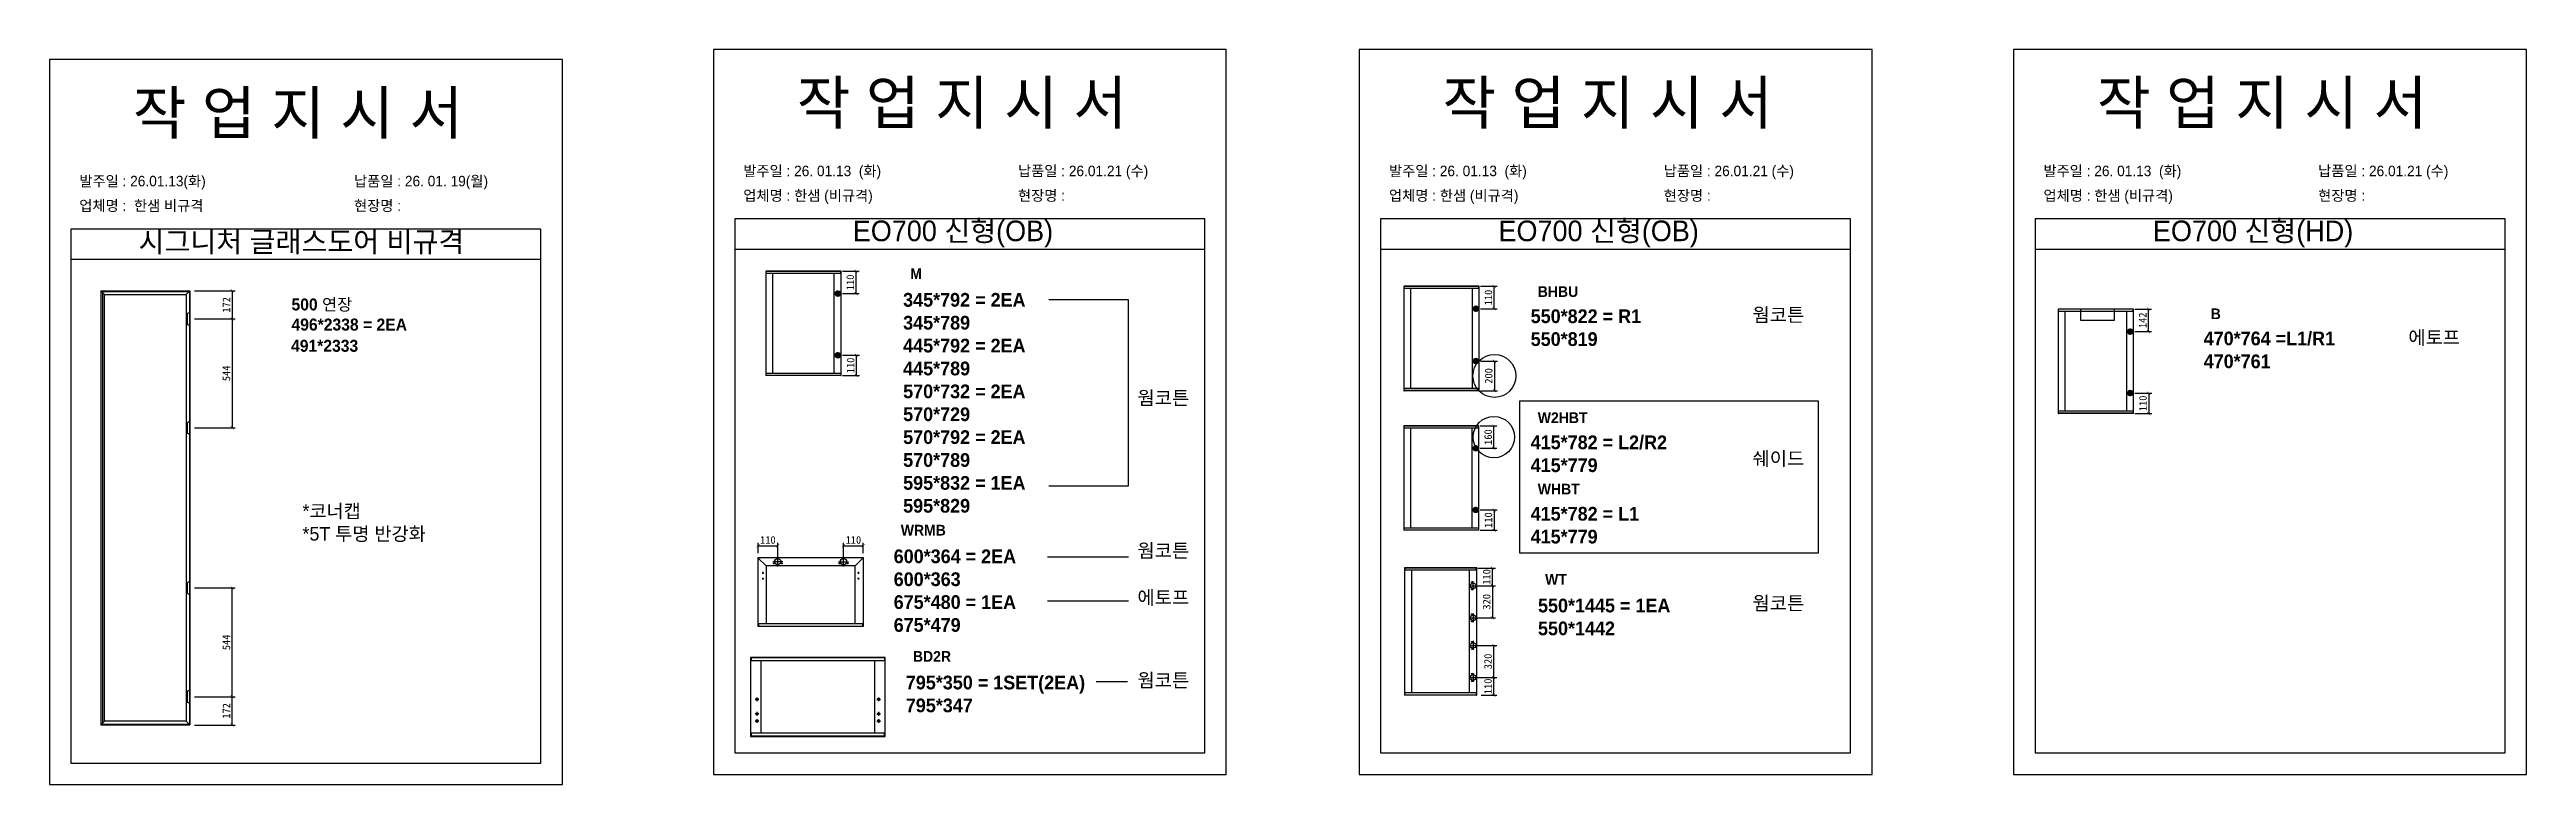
# Model space of a CAD drawing. Header units: millimetres. Extents: x -44117 to 256353, y -2095463 to 65325.
# Drawn here: x 110781 to 118896, y -630442 to -628033 of the extents above; entities that cross this region are included whole.
import ezdxf

# ---------------------------------------------------------------- set-up
doc = ezdxf.new("R2010")
doc.units = ezdxf.units.MM
doc.header["$LTSCALE"] = 10
doc.layers.add('Layer1', color=7, linetype='Continuous', lineweight=70)
doc.styles.add('MtX_Gulim', font='')
doc.styles.get('MtX_Gulim').set_extended_font_data('Gulim', bold=True)
doc.dimstyles.new('ISO-25', dxfattribs={"dimtxt": 2.5, "dimasz": 2.5, "dimexe": 1, "dimexo": 1, "dimtad": 1, "dimtxsty": 'Standard', "dimblk": 'ARCHTICK', "dimcen": 2.5, "dimadec": 0, "dimazin": 0, "dimtfac": 1, "dimtmove": 0, "dimatfit": 3, "dimfxl": 0, "dimarcsym": 0})

msp = doc.modelspace()

# ---------------------------------------------------------------- texts
at = {"linetype": 'Continuous', "style": 'MtX_Gulim'}
for s, height, p in [('M', 35.04934, (113600.70353, -628785.38941)), ('500 연장', 39.271262, (111573.65765, -628888.40536)), ('BHBU', 35.049344, (115656.54584, -628844.11308)), ('496*2338 = 2EA', 39.2712622, (111573.65765, -628954.2673)), ('B', 35.04934, (117861.29326, -628916.9567)), ('W2HBT', 35.049344, (115656.54584, -629257.4457)), ('WHBT', 35.049344, (115656.54584, -629491.57117)), ('WRMB', 35.049344, (113569.7395, -629626.1743)), ('WT', 35.049344, (115680.5752, -629787.41909)), ('BD2R', 35.049344, (113609.48368, -630039.87024))]:
    msp.add_text(s, height=height, dxfattribs=at).set_placement(p)
at = {"color": 242, "linetype": 'Continuous', "true_color": 0xcd2027, "style": 'MtX_Gulim'}
msp.add_text('491*2333', height=39.271262, dxfattribs=at).set_placement((111572.19572, -629023.86707))
at = {"attachment_point": 1}
for s, width, gutter_width, heights, insert, char_height in [('{\\fGulim|b0|i0|c129|p50;작 업 지 시 서}', 3307.3198183, 12.5, [-155.84554], (113229.00478, -628137.18805), 140), ('{\\fGulim|b0|i0|c129|p50;작 업 지 시 서}', 3307.3198183, 12.5, [-155.84554], (115344.31722, -628137.18805), 140), ('{\\fGulim|b0|i0|c129|p50;작 업 지 시 서}', 3307.3198183, 12.5, [-155.84554], (117488.351, -628137.18805), 140), ('{\\fGulim|b0|i0|c129|p50;작 업 지 시 서}', 3307.3198183, 12.5, [-155.84554], (111053.83405, -628170.45005), 140), ('\\pt11;{\\fGulim|b0|i0|c129|p50;발주일 : 26.01.13(화)}', 3307.3198183, 12.5, [34.50412], (110878.6247, -628447.17047), 34.3), ('{\\fGulim|b0|i0|c129|p50;납품일 : 26. 01. 19(월)}', 3307.3198183, 12.5, [57.68947], (111778.60268, -628447.17047), 34.3), ('\\pt11;{\\fGulim|b0|i0|c129|p50;발주일 : 26. 01.13  (화)}', 3307.3198183, 12.5, [34.50412], (113053.79543, -628413.90847), 34.3), ('{\\fGulim|b0|i0|c129|p50;납품일 : 26.01.21 (수)}', 3307.3198183, 12.5, [35.09023], (113953.77341, -628413.90847), 34.3), ('\\pt11;{\\fGulim|b0|i0|c129|p50;발주일 : 26. 01.13  (화)}', 3307.3198183, 12.5, [34.50412], (115169.10787, -628413.90847), 34.3), ('{\\fGulim|b0|i0|c129|p50;납품일 : 26.01.21 (수)}', 3307.3198183, 12.5, [35.09023], (116069.08585, -628413.90847), 34.3), ('\\pt11;{\\fGulim|b0|i0|c129|p50;발주일 : 26. 01.13  (화)}', 3307.3198183, 12.5, [34.50412], (117313.14165, -628413.90847), 34.3), ('{\\fGulim|b0|i0|c129|p50;납품일 : 26.01.21 (수)}', 3307.3198183, 12.5, [35.09023], (118213.11963, -628413.90847), 34.3), ('{\\fGulim|b0|i0|c129|p50;업체명 :  한샘 비규격}', 3307.3198183, 12.5, [36.11279], (110878.6247, -628527.82665), 34.3), ('{\\fGulim|b0|i0|c129|p50;현장명 : }', 3307.3198183, 12.5, [-38.2735], (111778.60268, -628527.82665), 34.3), ('{\\fGulim|b0|i0|c129|p50;업체명 : 한샘 (비규격)}', 3307.3198183, 12.5, [36.11279], (113053.79543, -628494.56464), 34.3), ('{\\fGulim|b0|i0|c129|p50;현장명 : }', 3307.3198183, 12.5, [-38.2735], (113953.77341, -628494.56464), 34.3), ('{\\fGulim|b0|i0|c129|p50;업체명 : 한샘 (비규격)}', 3307.3198183, 12.5, [36.11279], (115169.10787, -628494.56464), 34.3), ('{\\fGulim|b0|i0|c129|p50;현장명 : }', 3307.3198183, 12.5, [-38.2735], (116069.08585, -628494.56464), 34.3), ('{\\fGulim|b0|i0|c129|p50;업체명 : 한샘 (비규격)}', 3307.3198183, 12.5, [36.11279], (117313.14165, -628494.56464), 34.3), ('{\\fGulim|b0|i0|c129|p50;현장명 : }', 3307.3198183, 12.5, [-38.2735], (118213.11963, -628494.56464), 34.3), ('{\\fGulim|b0|i0|c129|p50;시그니처 글래스도어 비규격}', 1597.0710432, 6.03612, [-75.34624], (111072.74952, -628629.23947), 67.6045736), ('{\\fGulim|b0|i0|c129|p50;\\C1;\\C256;EO700 신형(OB)}', 1597.0710432, 6.03612, [-85.06834], (113412.53924, -628593.72397), 67.6045736), ('{\\fGulim|b0|i0|c129|p50;\\C1;\\C256;EO700 신형(OB)}', 1597.0710432, 6.03612, [-85.06834], (115527.85168, -628593.72397), 67.6045736), ('{\\fGulim|b0|i0|c129|p50;EO700 신형(HD)}', 1597.0710432, 6.03612, [-85.06834], (117671.88546, -628593.72397), 67.6045736), ('{\\f굴림|b1|i0|c129|p50;345*792 = 2EA^J\\C1;345*789\\P\\C256;445*792 = 2EA\\P\\C1;445*789\\P\\C256;570*732 = 2EA\\P\\C1;570*729\\P\\C256;570*792 = 2EA\\P\\C1;570*789\\P\\C256;595*832 = 1EA\\P\\C1;595*829}', 13607.1496112, 175, [-721.96429], (113577.47637, -628831.07645), 45), ('{\\f굴림|b1|i0|c129|p50;웜코튼}', 13607.1496112, 175, [-48.57143], (116360.04703, -628880.28683), 45), ('{\\f굴림|b1|i0|c129|p50;550*822 = R1\\P\\C1;550*819}', 13607.1496112, 175, [-121.36905], (115633.31868, -628884.84858), 45), ('{\\f굴림|b1|i0|c129|p50;470*764 =L1/R1\\P\\C1;470*761}', 13607.1496112, 175, [-125.41667], (117838.06611, -628957.6922), 45), ('{\\f굴림|b1|i0|c129|p50;에토프}', 13607.1496112, 175, [-50.05952], (118508.6477, -628954.633), 45), ('{\\f굴림|b1|i0|c129|p50;웜코튼}', 13607.1496112, 175, [-48.57143], (114345.15308, -629152.9025), 45), ('{\\f굴림|b1|i0|c129|p50;415*782 = L2/R2\\P\\C1;415*779}', 13607.1496112, 175, [-125.41667], (115633.31868, -629298.1812), 45), ('{\\f굴림|b1|i0|c129|p50;쉐이드}', 13607.1496112, 175, [-50], (116360.04703, -629351.42821), 45), ('{\\fGulim|b0|i0|c129|p50;*코너캡\\P*5T 투명 반강화}', 1055.7982644, 3.99038, [-126.38025], (111609.64927, -629523.77865), 44.6923083), ('{\\f굴림|b1|i0|c129|p50;415*782 = L1\\P\\C1;415*779}', 13607.1496112, 175, [-121.36905], (115633.31868, -629532.30667), 45), ('{\\f굴림|b1|i0|c129|p50;600*364 = 2EA^J\\C1;600*363\\P\\C256;675*480 = 1EA\\P\\C1;675*479}', 13607.1496112, 175, [-271.54762], (113546.51234, -629671.86133), 45), ('{\\f굴림|b1|i0|c129|p50;웜코튼}', 13607.1496112, 175, [-48.57143], (114345.15308, -629653.30957), 45), ('{\\f굴림|b1|i0|c129|p50;에토프}', 13607.1496112, 175, [-50.05952], (114345.15308, -629806.86408), 45), ('{\\f굴림|b1|i0|c129|p50;550*1445 = 1EA\\P\\C1;550*1442}', 13607.1496112, 175, [-121.36905], (115657.34805, -629833.10613), 45), ('{\\f굴림|b1|i0|c129|p50;웜코튼}', 13607.1496112, 175, [-48.57143], (116360.04703, -629825.46003), 45), ('{\\f굴림|b1|i0|c129|p50;795*350 = 1SET(2EA)^J\\C1;795*347}', 13607.1496112, 175, [-126.36905], (113586.25652, -630085.55728), 45), ('{\\f굴림|b1|i0|c129|p50;웜코튼}', 13607.1496112, 175, [-48.57143], (114345.15308, -630078.20394), 45)]:
    msp.add_mtext_dynamic_manual_height_columns(s, width=width, gutter_width=gutter_width, heights=heights, dxfattribs=dict(at, insert=insert, char_height=char_height))

# ---------------------------------------------------------------- blocks, each defined once
blk = doc.blocks.new('_ArchTick')
at = {"color": 0, "linetype": 'ByBlock', "const_width": 0.15}
blk.add_lwpolyline([(-0.5, -0.5), (0.5, 0.5)], dxfattribs=at)
blk = doc.blocks.new('*D4509')
at = {"color": 0, "lineweight": -2}
for p, q in [((111256.1, -628916.3), (111389.3, -628916.3)), ((111379.3, -628916.3), (111379.3, -629273.1)), ((111256.1, -629273.1), (111389.3, -629273.1))]:
    blk.add_line(p, q, dxfattribs=at)
at = {"layer": 'Defpoints', "color": 0}
for p in [(111241.1, -628916.3), (111241.1, -629273.1), (111379.3, -629273.1)]:
    blk.add_point(p, dxfattribs=at)
at = {"color": 0, "lineweight": -2, "xscale": 10, "yscale": 10, "zscale": 10}
for p, rotation in [((111379.3, -628916.3), 90), ((111379.3, -629273.1), 270)]:
    blk.add_blockref('_ArchTick', p, dxfattribs=dict(at, rotation=rotation))
at = {"color": 0, "insert": (111360.5, -629094.7), "char_height": 25, "attachment_point": 5, "rotation": 90}
blk.add_mtext('544', dxfattribs=at)
blk = doc.blocks.new('*D4510')
at = {"color": 0, "lineweight": -2}
for p, q in [((111256.1, -628823.8), (111389.3, -628823.8)), ((111379.3, -628823.8), (111379.3, -628916.3)), ((111256.1, -628916.3), (111389.3, -628916.3))]:
    blk.add_line(p, q, dxfattribs=at)
at = {"layer": 'Defpoints', "color": 0}
for p in [(111241.1, -628823.8), (111241.1, -628916.3), (111379.3, -628916.3)]:
    blk.add_point(p, dxfattribs=at)
at = {"color": 0, "lineweight": -2, "xscale": 10, "yscale": 10, "zscale": 10}
for p, rotation in [((111379.3, -628823.8), 90), ((111379.3, -628916.3), 270)]:
    blk.add_blockref('_ArchTick', p, dxfattribs=dict(at, rotation=rotation))
at = {"color": 0, "insert": (111360.5, -628870), "char_height": 25, "attachment_point": 5, "rotation": 90}
blk.add_mtext('172', dxfattribs=at)
blk = doc.blocks.new('*D4511')
at = {"color": 0, "lineweight": -2}
for p, q in [((111256.1, -629797.9), (111389.3, -629797.9)), ((111379.3, -630154.8), (111379.3, -629797.9)), ((111256.1, -630154.8), (111389.3, -630154.8))]:
    blk.add_line(p, q, dxfattribs=at)
at = {"layer": 'Defpoints', "color": 0}
for p in [(111241.1, -629797.9), (111379.3, -629797.9), (111241.1, -630154.8)]:
    blk.add_point(p, dxfattribs=at)
at = {"color": 0, "lineweight": -2, "xscale": 10, "yscale": 10, "zscale": 10}
for p, rotation in [((111379.3, -629797.9), 90), ((111379.3, -630154.8), 270)]:
    blk.add_blockref('_ArchTick', p, dxfattribs=dict(at, rotation=rotation))
at = {"color": 0, "insert": (111360.5, -629976.4), "char_height": 25, "attachment_point": 5, "rotation": 90}
blk.add_mtext('544', dxfattribs=at)
blk = doc.blocks.new('*D4512')
at = {"color": 0, "lineweight": -2}
for p, q in [((111256.1, -630154.8), (111389.3, -630154.8)), ((111379.3, -630247.3), (111379.3, -630154.8)), ((111256.1, -630247.3), (111389.3, -630247.3))]:
    blk.add_line(p, q, dxfattribs=at)
at = {"layer": 'Defpoints', "color": 0}
for p in [(111241.1, -630154.8), (111379.3, -630154.8), (111241.1, -630247.3)]:
    blk.add_point(p, dxfattribs=at)
at = {"color": 0, "lineweight": -2, "xscale": 10, "yscale": 10, "zscale": 10}
for p, rotation in [((111379.3, -630154.8), 90), ((111379.3, -630247.3), 270)]:
    blk.add_blockref('_ArchTick', p, dxfattribs=dict(at, rotation=rotation))
at = {"color": 0, "insert": (111360.5, -630201), "char_height": 25, "attachment_point": 5, "rotation": 90}
blk.add_mtext('172', dxfattribs=at)
blk = doc.blocks.new('*D4513')
at = {"color": 0, "lineweight": -2}
for p, q in [((113378.5, -628759.5), (113433.1, -628759.5)), ((113423.1, -628833.2), (113423.1, -628759.5)), ((113378.5, -628833.2), (113433.1, -628833.2))]:
    blk.add_line(p, q, dxfattribs=at)
at = {"layer": 'Defpoints', "color": 0}
for p in [(113363.5, -628759.5), (113423.1, -628759.5), (113363.5, -628833.2)]:
    blk.add_point(p, dxfattribs=at)
at = {"color": 0, "lineweight": -2, "xscale": 10, "yscale": 10, "zscale": 10}
for p, rotation in [((113423.1, -628759.5), 90), ((113423.1, -628833.2), 270)]:
    blk.add_blockref('_ArchTick', p, dxfattribs=dict(at, rotation=rotation))
at = {"color": 0, "insert": (113404.3, -628796.3), "char_height": 25, "attachment_point": 5, "rotation": 90}
blk.add_mtext('110', dxfattribs=at)
blk = doc.blocks.new('*D4514')
at = {"color": 0, "lineweight": -2}
for p, q in [((113378.5, -629035), (113434, -629035)), ((113424, -629035), (113424, -629101.9)), ((113378.5, -629101.9), (113434, -629101.9))]:
    blk.add_line(p, q, dxfattribs=at)
at = {"layer": 'Defpoints', "color": 0}
for p in [(113363.5, -629035), (113363.5, -629101.9), (113424, -629101.9)]:
    blk.add_point(p, dxfattribs=at)
at = {"color": 0, "lineweight": -2, "xscale": 10, "yscale": 10, "zscale": 10}
for p, rotation in [((113424, -629035), 90), ((113424, -629101.9), 270)]:
    blk.add_blockref('_ArchTick', p, dxfattribs=dict(at, rotation=rotation))
at = {"color": 0, "insert": (113405.3, -629068.5), "char_height": 25, "attachment_point": 5, "rotation": 90}
blk.add_mtext('110', dxfattribs=at)
blk = doc.blocks.new('*D4515')
at = {"color": 0, "lineweight": -2}
for p, q in [((113102.2, -629684.2), (113102.2, -629649.6)), ((113102.2, -629659.6), (113166.7, -629659.6)), ((113166.7, -629696.9), (113166.7, -629649.6))]:
    blk.add_line(p, q, dxfattribs=at)
at = {"layer": 'Defpoints', "color": 0}
for p in [(113166.7, -629659.6), (113102.2, -629699.2), (113166.7, -629711.9)]:
    blk.add_point(p, dxfattribs=at)
at = {"color": 0, "lineweight": -2, "xscale": 10, "yscale": 10, "zscale": 10, "rotation": 180}
blk.add_blockref('_ArchTick', (113102.2, -629659.6), dxfattribs=at)
at = {"color": 0, "lineweight": -2, "xscale": 10, "yscale": 10, "zscale": 10}
blk.add_blockref('_ArchTick', (113166.7, -629659.6), dxfattribs=at)
at = {"color": 0, "insert": (113134.4, -629640.9), "char_height": 25, "attachment_point": 5}
blk.add_mtext('110', dxfattribs=at)
blk = doc.blocks.new('*D4516')
at = {"color": 0, "lineweight": -2}
for p, q in [((113382.3, -629696.9), (113382.3, -629649.6)), ((113382.3, -629659.6), (113446.8, -629659.6)), ((113446.8, -629684.2), (113446.8, -629649.6))]:
    blk.add_line(p, q, dxfattribs=at)
at = {"layer": 'Defpoints', "color": 0}
for p in [(113446.8, -629659.6), (113382.3, -629711.9), (113446.8, -629699.2)]:
    blk.add_point(p, dxfattribs=at)
at = {"color": 0, "lineweight": -2, "xscale": 10, "yscale": 10, "zscale": 10, "rotation": 180}
blk.add_blockref('_ArchTick', (113382.3, -629659.6), dxfattribs=at)
at = {"color": 0, "lineweight": -2, "xscale": 10, "yscale": 10, "zscale": 10}
blk.add_blockref('_ArchTick', (113446.8, -629659.6), dxfattribs=at)
at = {"color": 0, "insert": (113414.5, -629640.9), "char_height": 25, "attachment_point": 5}
blk.add_mtext('110', dxfattribs=at)
blk = doc.blocks.new('*D4517')
at = {"color": 0, "lineweight": -2}
for p, q in [((115469, -628809.1), (115523.6, -628809.1)), ((115513.6, -628882.7), (115513.6, -628809.1)), ((115469, -628882.7), (115523.6, -628882.7))]:
    blk.add_line(p, q, dxfattribs=at)
at = {"layer": 'Defpoints', "color": 0}
for p in [(115454, -628809.1), (115513.6, -628809.1), (115454, -628882.7)]:
    blk.add_point(p, dxfattribs=at)
at = {"color": 0, "lineweight": -2, "xscale": 10, "yscale": 10, "zscale": 10}
for p, rotation in [((115513.6, -628809.1), 90), ((115513.6, -628882.7), 270)]:
    blk.add_blockref('_ArchTick', p, dxfattribs=dict(at, rotation=rotation))
at = {"color": 0, "insert": (115494.8, -628845.9), "char_height": 25, "attachment_point": 5, "rotation": 90}
blk.add_mtext('110', dxfattribs=at)
blk = doc.blocks.new('*D4518')
at = {"color": 0, "lineweight": -2}
for p, q in [((115469, -629054.5), (115524.5, -629054.5)), ((115514.5, -629054.5), (115514.5, -629151.5)), ((115469, -629151.5), (115524.5, -629151.5))]:
    blk.add_line(p, q, dxfattribs=at)
at = {"layer": 'Defpoints', "color": 0}
for p in [(115454, -629054.5), (115454, -629151.5), (115514.5, -629151.5)]:
    blk.add_point(p, dxfattribs=at)
at = {"color": 0, "lineweight": -2, "xscale": 10, "yscale": 10, "zscale": 10}
for p, rotation in [((115514.5, -629054.5), 90), ((115514.5, -629151.5), 270)]:
    blk.add_blockref('_ArchTick', p, dxfattribs=dict(at, rotation=rotation))
at = {"color": 0, "insert": (115495.8, -629103), "char_height": 25, "attachment_point": 5, "rotation": 90}
blk.add_mtext('200', dxfattribs=at)
blk = doc.blocks.new('*D4519')
at = {"color": 0, "lineweight": -2}
for p, q in [((117612.6, -628883.9), (117667.2, -628883.9)), ((117657.2, -628957.5), (117657.2, -628883.9)), ((117612.6, -628957.5), (117667.2, -628957.5))]:
    blk.add_line(p, q, dxfattribs=at)
at = {"layer": 'Defpoints', "color": 0}
for p in [(117597.6, -628883.9), (117657.2, -628883.9), (117597.6, -628957.5)]:
    blk.add_point(p, dxfattribs=at)
at = {"color": 0, "lineweight": -2, "xscale": 10, "yscale": 10, "zscale": 10}
for p, rotation in [((117657.2, -628883.9), 90), ((117657.2, -628957.5), 270)]:
    blk.add_blockref('_ArchTick', p, dxfattribs=dict(at, rotation=rotation))
at = {"color": 0, "insert": (117638.4, -628920.7), "char_height": 25, "attachment_point": 5, "rotation": 90}
blk.add_mtext('142', dxfattribs=at)
blk = doc.blocks.new('*D4520')
at = {"color": 0, "lineweight": -2}
for p, q in [((117612.6, -629159.4), (117668.2, -629159.4)), ((117658.2, -629159.4), (117658.2, -629226.3)), ((117612.6, -629226.3), (117668.2, -629226.3))]:
    blk.add_line(p, q, dxfattribs=at)
at = {"layer": 'Defpoints', "color": 0}
for p in [(117597.6, -629159.4), (117597.6, -629226.3), (117658.2, -629226.3)]:
    blk.add_point(p, dxfattribs=at)
at = {"color": 0, "lineweight": -2, "xscale": 10, "yscale": 10, "zscale": 10}
for p, rotation in [((117658.2, -629159.4), 90), ((117658.2, -629226.3), 270)]:
    blk.add_blockref('_ArchTick', p, dxfattribs=dict(at, rotation=rotation))
at = {"color": 0, "insert": (117639.4, -629192.9), "char_height": 25, "attachment_point": 5, "rotation": 90}
blk.add_mtext('110', dxfattribs=at)
blk = doc.blocks.new('*D4521')
at = {"color": 0, "lineweight": -2}
for p, q in [((115468.1, -629266.7), (115522.7, -629266.7)), ((115512.7, -629340.3), (115512.7, -629266.7)), ((115468.1, -629340.3), (115522.7, -629340.3))]:
    blk.add_line(p, q, dxfattribs=at)
at = {"layer": 'Defpoints', "color": 0}
for p in [(115453.1, -629266.7), (115512.7, -629266.7), (115453.1, -629340.3)]:
    blk.add_point(p, dxfattribs=at)
at = {"color": 0, "lineweight": -2, "xscale": 10, "yscale": 10, "zscale": 10}
for p, rotation in [((115512.7, -629266.7), 90), ((115512.7, -629340.3), 270)]:
    blk.add_blockref('_ArchTick', p, dxfattribs=dict(at, rotation=rotation))
at = {"color": 0, "insert": (115494, -629303.5), "char_height": 25, "attachment_point": 5, "rotation": 90}
blk.add_mtext('160', dxfattribs=at)
blk = doc.blocks.new('*D4522')
at = {"color": 0, "lineweight": -2}
for p, q in [((115468.1, -629542.2), (115523.7, -629542.2)), ((115513.7, -629542.2), (115513.7, -629609.1)), ((115468.1, -629609.1), (115523.7, -629609.1))]:
    blk.add_line(p, q, dxfattribs=at)
at = {"layer": 'Defpoints', "color": 0}
for p in [(115453.1, -629542.2), (115453.1, -629609.1), (115513.7, -629609.1)]:
    blk.add_point(p, dxfattribs=at)
at = {"color": 0, "lineweight": -2, "xscale": 10, "yscale": 10, "zscale": 10}
for p, rotation in [((115513.7, -629542.2), 90), ((115513.7, -629609.1), 270)]:
    blk.add_blockref('_ArchTick', p, dxfattribs=dict(at, rotation=rotation))
at = {"color": 0, "insert": (115494.9, -629575.6), "char_height": 25, "attachment_point": 5, "rotation": 90}
blk.add_mtext('110', dxfattribs=at)
blk = doc.blocks.new('*D4523')
at = {"color": 0, "lineweight": -2}
for p, q in [((115459.8, -629733), (115517.8, -629733)), ((115507.8, -629790.8), (115507.8, -629733)), ((115459.8, -629790.8), (115517.8, -629790.8))]:
    blk.add_line(p, q, dxfattribs=at)
at = {"layer": 'Defpoints', "color": 0}
for p in [(115444.8, -629733), (115507.8, -629733), (115444.8, -629790.8)]:
    blk.add_point(p, dxfattribs=at)
at = {"color": 0, "lineweight": -2, "xscale": 10, "yscale": 10, "zscale": 10}
for p, rotation in [((115507.8, -629733), 90), ((115507.8, -629790.8), 270)]:
    blk.add_blockref('_ArchTick', p, dxfattribs=dict(at, rotation=rotation))
at = {"color": 0, "insert": (115489, -629761.9), "char_height": 25, "attachment_point": 5, "rotation": 90}
blk.add_mtext('110', dxfattribs=at)
blk = doc.blocks.new('*D4524')
at = {"color": 0, "lineweight": -2}
for p, q in [((115459.8, -630091.4), (115522.3, -630091.4)), ((115512.3, -630149.9), (115512.3, -630091.4)), ((115471.5, -630149.9), (115522.3, -630149.9))]:
    blk.add_line(p, q, dxfattribs=at)
at = {"layer": 'Defpoints', "color": 0}
for p in [(115444.8, -630091.4), (115512.3, -630091.4), (115456.5, -630149.9)]:
    blk.add_point(p, dxfattribs=at)
at = {"color": 0, "lineweight": -2, "xscale": 10, "yscale": 10, "zscale": 10}
for p, rotation in [((115512.3, -630091.4), 90), ((115512.3, -630149.9), 270)]:
    blk.add_blockref('_ArchTick', p, dxfattribs=dict(at, rotation=rotation))
at = {"color": 0, "insert": (115493.6, -630120.6), "char_height": 25, "attachment_point": 5, "rotation": 90}
blk.add_mtext('110', dxfattribs=at)
blk = doc.blocks.new('*D4525')
at = {"color": 0, "lineweight": -2}
for p, q in [((115459.8, -629986.2), (115522.3, -629986.2)), ((115512.3, -630091.4), (115512.3, -629986.2)), ((115459.8, -630091.4), (115522.3, -630091.4))]:
    blk.add_line(p, q, dxfattribs=at)
at = {"layer": 'Defpoints', "color": 0}
for p in [(115444.8, -629986.2), (115512.3, -629986.2), (115444.8, -630091.4)]:
    blk.add_point(p, dxfattribs=at)
at = {"color": 0, "lineweight": -2, "xscale": 10, "yscale": 10, "zscale": 10}
for p, rotation in [((115512.3, -629986.2), 90), ((115512.3, -630091.4), 270)]:
    blk.add_blockref('_ArchTick', p, dxfattribs=dict(at, rotation=rotation))
at = {"color": 0, "insert": (115493.6, -630038.8), "char_height": 25, "attachment_point": 5, "rotation": 90}
blk.add_mtext('320', dxfattribs=at)
blk = doc.blocks.new('*D4526')
at = {"color": 0, "lineweight": -2}
for p, q in [((115459.8, -629790.8), (115517.8, -629790.8)), ((115507.8, -629790.8), (115507.8, -629896)), ((115459.8, -629896), (115517.8, -629896))]:
    blk.add_line(p, q, dxfattribs=at)
at = {"layer": 'Defpoints', "color": 0}
for p in [(115444.8, -629790.8), (115444.8, -629896), (115507.8, -629896)]:
    blk.add_point(p, dxfattribs=at)
at = {"color": 0, "lineweight": -2, "xscale": 10, "yscale": 10, "zscale": 10}
for p, rotation in [((115507.8, -629790.8), 90), ((115507.8, -629896), 270)]:
    blk.add_blockref('_ArchTick', p, dxfattribs=dict(at, rotation=rotation))
at = {"color": 0, "insert": (115489, -629843.4), "char_height": 25, "attachment_point": 5, "rotation": 90}
blk.add_mtext('320', dxfattribs=at)

# ---------------------------------------------------------------- dimensions: what is measured, and where the dimension line sits
for base, p1, p2, text, override, picture, middle in [((113423.0955, -628759.53397), (113363.48173, -628833.15044), (113363.48173, -628759.53397), '110', {"dimscale": 10, "dimasz": 1, "dimexo": 1.5, "dimtxsty": 'Standard'}, '*D4513', (113404.3455, -628796.34221)), ((111379.26247, -628916.27503), (111241.12379, -628823.78057), (111241.12379, -628916.27503), '172', {"dimscale": 10, "dimasz": 1, "dimexo": 1.5}, '*D4510', (111360.51247, -628870.0278)), ((115513.5837, -628809.12429), (115453.96993, -628882.74077), (115453.96993, -628809.12429), '110', {"dimscale": 10, "dimasz": 1, "dimexo": 1.5, "dimtxsty": 'Standard'}, '*D4517', (115494.8337, -628845.93253)), ((111379.26247, -629273.13311), (111241.12379, -628916.27503), (111241.12379, -629273.13311), '544', {"dimscale": 10, "dimasz": 1, "dimexo": 1.5}, '*D4509', (111360.51247, -629094.70407)), ((117657.19837, -628883.92892), (117597.58459, -628957.5454), (117597.58459, -628883.92892), '142', {"dimscale": 10, "dimasz": 1, "dimexo": 1.5, "dimtxsty": 'Standard'}, '*D4519', (117638.44837, -628920.73716)), ((113424.04898, -629101.91278), (113363.48173, -629035.0284), (113363.48173, -629101.91278), '110', {"dimscale": 10, "dimasz": 1, "dimexo": 1.5, "dimtxsty": 'Standard'}, '*D4514', (113405.29898, -629068.47059)), ((115514.53717, -629151.50311), (115453.96993, -629054.5128), (115453.96993, -629151.50311), '200', {"dimscale": 10, "dimasz": 1, "dimexo": 1.5, "dimtxsty": 'Standard'}, '*D4518', (115495.78717, -629103.00795)), ((117658.15184, -629226.30774), (117597.58459, -629159.42336), (117597.58459, -629226.30774), '110', {"dimscale": 10, "dimasz": 1, "dimexo": 1.5, "dimtxsty": 'Standard'}, '*D4520', (117639.40184, -629192.86555)), ((115512.73102, -629266.70503), (115453.11725, -629340.32151), (115453.11725, -629266.70503), '160', {"dimscale": 10, "dimasz": 1, "dimexo": 1.5, "dimtxsty": 'Standard'}, '*D4521', (115493.98102, -629303.51327)), ((115513.6845, -629609.08385), (115453.11725, -629542.19947), (115453.11725, -629609.08385), '110', {"dimscale": 10, "dimasz": 1, "dimexo": 1.5, "dimtxsty": 'Standard'}, '*D4522', (115494.9345, -629575.64166)), ((111379.26247, -629797.92441), (111241.12379, -630154.78249), (111241.12379, -629797.92441), '544', {"dimscale": 10, "dimasz": 1, "dimexo": 1.5}, '*D4511', (111360.51247, -629976.35345)), ((115507.76911, -629895.98756), (115444.84397, -629790.80502), (115444.84397, -629895.98756), '320', {"dimscale": 10, "dimasz": 1, "dimexo": 1.5, "dimtxsty": 'Standard'}, '*D4526', (115489.01911, -629843.39629)), ((115512.34057, -629986.19756), (115444.84397, -630091.38008), (115444.84397, -629986.19756), '320', {"dimscale": 10, "dimasz": 1, "dimexo": 1.5, "dimtxsty": 'Standard'}, '*D4525', (115493.59057, -630038.78882)), ((115512.34057, -630091.38008), (115456.48251, -630149.88478), (115444.84397, -630091.38008), '110', {"dimscale": 10, "dimasz": 1, "dimexo": 1.5, "dimtxsty": 'Standard'}, '*D4524', (115493.59057, -630120.63243)), ((111379.26247, -630154.78249), (111241.12379, -630247.27696), (111241.12379, -630154.78249), '172', {"dimscale": 10, "dimasz": 1, "dimexo": 1.5}, '*D4512', (111360.51247, -630201.02972))]:
    dim = msp.add_linear_dim(base=base, p1=p1, p2=p2, angle=90, text=text, dimstyle='ISO-25', override=override)
    dim.commit()
    dim.dimension.update_dxf_attribs({"geometry": picture, "text_midpoint": middle})
for base, p1, p2, picture, middle in [((113166.70542, -629659.62822), (113102.18537, -629699.20862), (113166.70542, -629711.93505), '*D4515', (113134.44539, -629640.87822)), ((113446.77524, -629659.62822), (113382.2552, -629711.93505), (113446.77524, -629699.20862), '*D4516', (113414.51522, -629640.87822))]:
    dim = msp.add_linear_dim(base=base, p1=p1, p2=p2, text='110', dimstyle='ISO-25', override={"dimscale": 10, "dimasz": 1, "dimexo": 1.5, "dimtxsty": 'Standard'})
    dim.commit()
    dim.dimension.update_dxf_attribs({"geometry": picture, "text_midpoint": middle})
dim = msp.add_linear_dim(base=(115507.76911, -629732.96793), p1=(115444.84397, -629790.80501), p2=(115444.84397, -629732.96793), angle=90, text='110', dimstyle='ISO-25', override={"dimscale": 10, "dimasz": 1, "dimexo": 1.5, "dimtxsty": 'Standard'})
dim.commit()
dim.dimension.update_dxf_attribs({"geometry": '*D4523', "text_midpoint": (115507.76911, -629761.88647), "dimtype": 160})

# ---------------------------------------------------------------- linework, layer by layer
for p, q in [((112391.02745, -628621.45726), (110851.02745, -628621.45726)), ((114566.19818, -628588.19526), (113026.19818, -628588.19526)), ((116681.51062, -628588.19526), (115141.51062, -628588.19526)), ((118825.5444, -628588.19526), (117285.5444, -628588.19526)), ((114566.19818, -628688.19526), (113026.19818, -628688.19526)), ((116681.51062, -628688.19526), (115141.51062, -628688.19526)), ((118825.5444, -628688.19526), (117285.5444, -628688.19526)), ((112391.02745, -628721.45726), (110851.02745, -628721.45726)), ((113127.61907, -628759.77993), (113127.61907, -629101.66681)), ((113374.11971, -628760.22266), (113127.61907, -628760.22266)), ((113374.11971, -628766.91282), (113127.61907, -628766.91282)), ((113373.87375, -628759.53397), (113127.86503, -628759.53397)), ((113149.50967, -628766.4209), (113149.50967, -629094.53393)), ((113351.98315, -629094.53393), (113351.98315, -628766.91282)), ((113372.8899, -628766.91282), (113372.8899, -628759.53397)), ((113374.11971, -629101.66681), (113374.11971, -628759.77993)), ((110948.55264, -628823.78057), (110948.55264, -630247.27696)), ((110948.55264, -628823.78057), (111241.12379, -628823.78057)), ((110948.55264, -628823.78057), (110961.01644, -628836.24436)), ((110948.55264, -628823.78057), (110954.45655, -628823.78057)), ((110954.45655, -628823.78057), (110954.45655, -630247.27696)), ((111228.66, -628836.24436), (111241.12379, -628823.78057)), ((111241.12379, -628823.78057), (111241.12379, -630247.27696)), ((115218.10727, -628809.37025), (115218.10727, -629151.25714)), ((115464.60791, -628809.81298), (115218.10727, -628809.81298)), ((115464.60791, -628816.50315), (115218.10727, -628816.50315)), ((115464.36195, -628809.12429), (115218.35323, -628809.12429)), ((115239.99787, -628816.01122), (115239.99787, -629144.12426)), ((115442.47135, -629144.12426), (115442.47135, -628816.50315)), ((115463.3781, -628816.50315), (115463.3781, -628809.12429)), ((115464.60791, -629151.25714), (115464.60791, -628809.37025)), ((117361.72194, -628884.17489), (117361.72194, -629226.06177)), ((117608.22258, -628884.61762), (117361.72194, -628884.61762)), ((117608.22258, -628891.30778), (117361.72194, -628891.30778)), ((117607.97661, -628883.92892), (117361.9679, -628883.92892)), ((117383.61253, -628890.81585), (117383.61253, -629218.92889)), ((117586.08602, -629218.92889), (117586.08602, -628891.30778)), ((117606.99277, -628891.30778), (117606.99277, -628883.92892)), ((117608.22258, -629226.06177), (117608.22258, -628884.17489)), ((113374.11971, -629094.53393), (113127.61907, -629094.53393)), ((113374.11971, -629101.22409), (113127.61907, -629101.22409)), ((113373.87375, -629101.91278), (113127.86503, -629101.91278)), ((113128.84888, -629101.91278), (113128.84888, -629094.53393)), ((113372.8899, -629094.53393), (113372.8899, -629101.91278)), ((115464.60791, -629144.12426), (115218.10727, -629144.12426)), ((115464.60791, -629150.81442), (115218.10727, -629150.81442)), ((115464.36195, -629151.50311), (115218.35323, -629151.50311)), ((115219.33708, -629151.50311), (115219.33708, -629144.12426)), ((115463.3781, -629144.12426), (115463.3781, -629151.50311)), ((115217.25459, -629266.95099), (115217.25459, -629608.83788)), ((115463.75523, -629267.39372), (115217.25459, -629267.39372)), ((115463.75523, -629274.08388), (115217.25459, -629274.08388)), ((115463.50927, -629266.70503), (115217.50055, -629266.70503)), ((115239.14519, -629273.59196), (115239.14519, -629601.70499)), ((115441.61867, -629601.70499), (115441.61867, -629274.08388)), ((115462.52542, -629274.08388), (115462.52542, -629266.70503)), ((115463.75523, -629608.83788), (115463.75523, -629266.95099)), ((117608.22258, -629218.92889), (117361.72194, -629218.92889)), ((117608.22258, -629225.61905), (117361.72194, -629225.61905)), ((117607.97661, -629226.30774), (117361.9679, -629226.30774)), ((117362.95174, -629226.30774), (117362.95174, -629218.92889)), ((117606.99277, -629218.92889), (117606.99277, -629226.30774)), ((115463.75523, -629601.70499), (115217.25459, -629601.70499)), ((115218.4844, -629609.08385), (115218.4844, -629601.70499)), ((115462.52542, -629601.70499), (115462.52542, -629609.08385)), ((115463.75523, -629608.39515), (115217.25459, -629608.39515)), ((115463.50927, -629609.08385), (115217.50055, -629609.08385)), ((113101.8894, -629699.20862), (113101.8894, -629923.54895)), ((113128.23015, -629725.54938), (113101.97609, -629698.99935)), ((113446.77524, -629698.91266), (113102.18537, -629698.91266)), ((113115.20776, -629748.63453), (113121.12703, -629748.63453)), ((113115.20776, -629767.57619), (113121.12703, -629767.57619)), ((113118.1674, -629745.67489), (113118.1674, -629751.59416)), ((113118.1674, -629764.61656), (113118.1674, -629770.53583)), ((113128.23015, -629725.54938), (113128.23015, -629915.55794)), ((113420.73045, -629725.54938), (113128.23015, -629725.54938)), ((113182.84883, -629711.93505), (113150.562, -629711.93505)), ((113155.75476, -629717.85432), (113151.01935, -629717.85432)), ((113153.38706, -629715.48662), (113153.38706, -629720.22203)), ((113166.70541, -629728.07847), (113166.70541, -629695.79164)), ((113182.39148, -629717.85432), (113177.65606, -629717.85432)), ((113180.02377, -629715.48662), (113180.02377, -629720.22203)), ((113366.11178, -629711.93505), (113398.39861, -629711.93505)), ((113371.30455, -629717.85432), (113366.56914, -629717.85432)), ((113368.93685, -629715.48662), (113368.93685, -629720.22203)), ((113382.2552, -629728.07847), (113382.2552, -629695.79164)), ((113397.94127, -629717.85432), (113393.20585, -629717.85432)), ((113395.57356, -629715.48662), (113395.57356, -629720.22203)), ((113420.73045, -629725.54938), (113446.98451, -629698.99935)), ((113420.73045, -629914.96601), (113420.73045, -629725.54938)), ((113433.75285, -629748.63453), (113427.83358, -629748.63453)), ((113433.75285, -629767.57619), (113427.83358, -629767.57619)), ((113430.79321, -629745.67489), (113430.79321, -629751.59416)), ((113430.79321, -629764.61656), (113430.79321, -629770.53583)), ((113447.0712, -629923.54895), (113447.0712, -629699.20862)), ((114050.49955, -629695.97473), (114316.05853, -629695.97473)), ((115219.56694, -629732.48862), (115219.56694, -630149.69648)), ((115456.56051, -629732.96793), (115219.56694, -629732.96793)), ((115456.56051, -629740.21088), (115219.56694, -629740.21088)), ((115456.29422, -629732.22234), (115219.83323, -629732.22234)), ((115220.89836, -629732.22234), (115220.89836, -629740.21088)), ((115243.2663, -629739.67831), (115243.2663, -630141.97423)), ((115432.59487, -630141.97423), (115432.59487, -629740.21088)), ((115455.22908, -629740.21088), (115455.22908, -629732.22234)), ((115456.56051, -630149.69648), (115456.56051, -629732.48862)), ((114050.49955, -629840.49663), (114316.05853, -629840.49663)), ((115430.31938, -629790.80501), (115459.36856, -629790.80501)), ((115442.18112, -629778.82219), (115437.92056, -629778.82219)), ((115442.18112, -629802.78783), (115437.92056, -629802.78783)), ((115440.05084, -629776.69191), (115440.05084, -629780.95247)), ((115440.05084, -629800.65756), (115440.05084, -629804.91811)), ((115444.84397, -629805.32961), (115444.84397, -629776.28043)), ((113101.8894, -629914.96601), (113447.0712, -629914.96601)), ((113101.8894, -629923.01622), (113446.77524, -629923.01622)), ((113102.18537, -629923.84491), (113446.77524, -629923.84491)), ((113103.36922, -629914.96601), (113103.36922, -629923.84491)), ((113445.59138, -629923.84491), (113445.59138, -629914.96601)), ((115430.31938, -629895.98756), (115459.36856, -629895.98756)), ((115442.18112, -629884.00473), (115437.92056, -629884.00473)), ((115442.18112, -629907.97037), (115437.92056, -629907.97037)), ((115440.05084, -629881.87445), (115440.05084, -629886.13501)), ((115440.05084, -629905.84009), (115440.05084, -629910.10065)), ((115444.84397, -629881.46297), (115444.84397, -629910.51215)), ((115430.31938, -629986.19756), (115459.36856, -629986.19756)), ((115442.18112, -629974.21473), (115437.92056, -629974.21473)), ((115442.18112, -629998.18037), (115437.92056, -629998.18037)), ((115440.05084, -629972.08445), (115440.05084, -629976.34501)), ((115440.05084, -629996.05009), (115440.05084, -630000.31065)), ((115444.84397, -629971.67296), (115444.84397, -630000.72214)), ((113077.50588, -630025.90848), (113077.50588, -630284.35054)), ((113518.11629, -630026.57495), (113077.50588, -630026.57495)), ((113518.11629, -630036.64604), (113077.50588, -630036.64604)), ((113517.74602, -630025.53822), (113077.87615, -630025.53822)), ((113079.35719, -630025.53822), (113079.35719, -630036.64604)), ((113110.82936, -630036.64604), (113110.82936, -630273.61298)), ((113484.79281, -630273.61298), (113484.79281, -630036.64604)), ((113516.26498, -630025.53822), (113516.26498, -630036.64604)), ((113518.11629, -630284.35054), (113518.11629, -630025.90848)), ((115430.31938, -630091.38009), (115459.36856, -630091.38009)), ((115442.18112, -630079.39725), (115437.92056, -630079.39725)), ((115440.05084, -630077.26697), (115440.05084, -630081.52753)), ((115444.84397, -630076.85549), (115444.84397, -630105.90467)), ((113104.72006, -630163.27525), (113092.50145, -630163.27525)), ((113098.61075, -630157.16594), (113098.61075, -630169.38455)), ((113490.90211, -630163.27525), (113503.12072, -630163.27525)), ((113497.01142, -630157.16594), (113497.01142, -630169.38455)), ((114311.94869, -630105.40075), (114210.33174, -630105.40075)), ((115456.56051, -630141.97423), (115219.56694, -630141.97423)), ((115456.56051, -630149.21718), (115219.56694, -630149.21718)), ((115456.29422, -630149.96278), (115219.83323, -630149.96278)), ((115220.89836, -630149.96278), (115220.89836, -630141.97423)), ((115442.18112, -630103.36289), (115437.92056, -630103.36289)), ((115440.05084, -630101.23262), (115440.05084, -630105.49317)), ((115455.22908, -630141.97423), (115455.22908, -630149.96278)), ((110961.01644, -630234.81316), (110948.55264, -630247.27696)), ((110948.55264, -630247.27696), (111241.12379, -630247.27696)), ((111228.66, -630234.81316), (111241.12379, -630247.27696)), ((113104.72006, -630210.66864), (113092.50145, -630210.66864)), ((113104.72006, -630234.36533), (113092.50145, -630234.36533)), ((113098.61075, -630204.55933), (113098.61075, -630216.77794)), ((113098.61075, -630228.25602), (113098.61075, -630240.47463)), ((113490.90211, -630210.66864), (113503.12072, -630210.66864)), ((113490.90211, -630234.36533), (113503.12072, -630234.36533)), ((113497.01142, -630204.55933), (113497.01142, -630216.77794)), ((113497.01142, -630228.25602), (113497.01142, -630240.47463)), ((113518.11629, -630273.61298), (113077.50588, -630273.61298)), ((113518.11629, -630283.68407), (113077.50588, -630283.68407)), ((113077.87615, -630284.72081), (113517.74602, -630284.72081)), ((113079.35719, -630273.61298), (113079.35719, -630284.72081)), ((113516.26498, -630284.72081), (113516.26498, -630273.61298))]:
    msp.add_line(p, q)
at = {"linetype": 'Continuous'}
for p, q in [((110961.01644, -630234.81316), (110961.01644, -628836.24436)), ((110961.01644, -628836.24436), (111228.66, -628836.24436)), ((111228.66, -628836.24436), (111228.66, -630234.81316)), ((111228.66, -630234.81316), (110961.01644, -630234.81316))]:
    msp.add_line(p, q, dxfattribs=at)
for points in [[(112956.19818, -630409.02553), (114636.19818, -630409.02553), (114636.19818, -628033.02553), (112956.19818, -628033.02553)], [(115071.51062, -630409.02553), (116751.51062, -630409.02553), (116751.51062, -628033.02553), (115071.51062, -628033.02553)], [(117215.5444, -630409.02553), (118895.5444, -630409.02553), (118895.5444, -628033.02553), (117215.5444, -628033.02553)], [(110781.02745, -630442.28754), (112461.02745, -630442.28754), (112461.02745, -628066.28754), (110781.02745, -628066.28754)], [(110950.52061, -628825.74853), (111239.15582, -628825.74853), (111239.15582, -630245.30899), (110950.52061, -630245.30899)], [(115598.21431, -629184.22797), (116575.18233, -629184.22797), (116575.18233, -629684.27373), (115598.21431, -629684.27373)]]:
    msp.add_lwpolyline(points, close=True)
for points in [[(110851.02745, -628621.45726), (110851.02745, -630372.28754), (112391.02745, -630372.28754), (112391.02745, -628621.45726)], [(113026.19818, -628588.19526), (113026.19818, -630339.02553), (114566.19818, -630339.02553), (114566.19818, -628588.19526)], [(115141.51062, -628588.19526), (115141.51062, -630339.02553), (116681.51062, -630339.02553), (116681.51062, -628588.19526)], [(117285.5444, -628588.19526), (117285.5444, -630339.02553), (118825.5444, -630339.02553), (118825.5444, -628588.19526)], [(114054.83521, -628852.14751), (114314.97462, -628852.14751), (114314.97462, -629464.92035), (114054.83521, -629464.92035)], [(117545.20695, -628883.92892), (117545.20695, -628921.50509), (117435.53578, -628921.50509), (117435.53578, -628883.92892)]]:
    msp.add_lwpolyline(points)
for points in [[(111236.52138, -628935.60517), (111236.52138, -628935.60517, 0.4142135624), (111241.12379, -628931.00276), (111241.12379, -628901.54731, 0.4142135624), (111236.52138, -628896.94489), (111236.52138, -628896.94489, 0.4142135624), (111231.91896, -628901.54731), (111231.91896, -628931.00276, 0.4142135624)], [(111236.52138, -629292.46325), (111236.52138, -629292.46325, 0.4142135624), (111241.12379, -629287.86084), (111241.12379, -629258.40539, 0.4142135624), (111236.52138, -629253.80298), (111236.52138, -629253.80298, 0.4142135624), (111231.91896, -629258.40539), (111231.91896, -629287.86084, 0.4142135624)], [(111236.52138, -629817.25455), (111236.52138, -629817.25455, 0.4142135624), (111241.12379, -629812.65213), (111241.12379, -629783.19669, 0.4142135624), (111236.52138, -629778.59427), (111236.52138, -629778.59427, 0.4142135624), (111231.91896, -629783.19669), (111231.91896, -629812.65213, 0.4142135624)], [(111236.52138, -630174.11263), (111236.52138, -630174.11263, 0.4142135624), (111241.12379, -630169.51021), (111241.12379, -630140.05477, 0.4142135624), (111236.52138, -630135.45235), (111236.52138, -630135.45235, 0.4142135624), (111231.91896, -630140.05477), (111231.91896, -630169.51021, 0.4142135624)]]:
    msp.add_lwpolyline(points, format="xyb", close=True, dxfattribs=at)
at = {"color": 1}
for centre, radius in [((115514.53717, -629103.00795), 70.31584), ((115512.73102, -629303.51327), 67.84797)]:
    msp.add_circle(centre, radius, dxfattribs=at)
for centre, radius in [((113118.1674, -629748.63453), 0.88789), ((113118.1674, -629767.57619), 0.88789), ((113153.38706, -629717.85432), 0.94708), ((113166.70541, -629711.93505), 10.35872), ((113180.02377, -629717.85432), 0.94708), ((113368.93685, -629717.85432), 0.94708), ((113382.2552, -629711.93505), 10.35872), ((113395.57356, -629717.85432), 0.94708), ((113430.79321, -629748.63453), 0.88789), ((113430.79321, -629767.57619), 0.88789), ((115444.84397, -629790.80501), 9.31997), ((115440.05084, -629778.82219), 0.85211), ((115440.05084, -629802.78783), 0.85211), ((115444.84397, -629895.98756), 9.31997), ((115440.05084, -629884.00473), 0.85211), ((115440.05084, -629907.97037), 0.85211), ((115444.84397, -629986.19756), 9.31997), ((115440.05084, -629974.21473), 0.85211), ((115440.05084, -629998.18037), 0.85211), ((115444.84397, -630091.38009), 9.31997), ((115440.05084, -630079.39725), 0.85211), ((113098.61075, -630163.27525), 3.70261), ((113497.01142, -630163.27525), 3.70261), ((115440.05084, -630103.36289), 0.85211), ((113098.61075, -630210.66864), 3.70261), ((113098.61075, -630234.36533), 3.70261), ((113497.01142, -630210.66864), 3.70261), ((113497.01142, -630234.36533), 3.70261)]:
    msp.add_circle(centre, radius)
for centre, radius, start, end in [((113373.87375, -628759.77993), 0.24596, 0, 90), ((115464.36195, -628809.37025), 0.24596, 0, 90), ((117607.97661, -628884.17489), 0.24596, 0, 90), ((113127.86503, -629101.66682), 0.24596, 180, 270), ((113373.87375, -629101.66682), 0.24596, 270, 0), ((115218.35323, -629151.25715), 0.24596, 180, 270), ((115464.36195, -629151.25715), 0.24596, 270, 0), ((115463.50927, -629266.95099), 0.24596, 0, 90), ((117361.9679, -629226.06178), 0.24596, 180, 270), ((117607.97661, -629226.06178), 0.24596, 270, 0), ((115217.50055, -629608.83789), 0.24596, 180, 270), ((115463.50927, -629608.83789), 0.24596, 270, 0), ((113102.18537, -629699.20862), 0.29596, 90, 180), ((113446.77524, -629699.20862), 0.29596, 0, 90), ((115219.83323, -629732.48862), 0.26628, 90, 180), ((115456.29422, -629732.48862), 0.26628, 0, 90), ((113102.18537, -629923.54895), 0.29596, 180, 270), ((113446.77524, -629923.54895), 0.29596, 270, 0), ((113077.87615, -630025.90848), 0.37026, 90, 180), ((113517.74602, -630025.90848), 0.37026, 0, 90), ((115219.83323, -630149.69649), 0.26628, 180, 270), ((115456.29422, -630149.69649), 0.26628, 270, 0), ((113077.87615, -630284.35054), 0.37026, 180, 270), ((113517.74602, -630284.35054), 0.37026, 270, 0)]:
    msp.add_arc(centre, radius, start, end)
at = {"layer": 'Layer1'}
for p, q in [((113363.48173, -628824.08524), (113363.48173, -628842.21565)), ((115453.96993, -628873.67557), (115453.96993, -628891.80597)), ((117597.58459, -628948.4802), (117597.58459, -628966.6106)), ((113363.48173, -629044.09361), (113363.48173, -629025.9632)), ((115453.96993, -629063.578), (115453.96993, -629045.4476)), ((117597.58459, -629168.48856), (117597.58459, -629150.35816)), ((115453.11725, -629331.25631), (115453.11725, -629349.38671)), ((115453.11725, -629551.26467), (115453.11725, -629533.13427))]:
    msp.add_line(p, q, dxfattribs=at)
for points in [[(113372.54693, -628833.15044), (113354.41653, -628833.15044)], [(115463.03513, -628882.74077), (115444.90473, -628882.74077)], [(113372.54693, -629035.0284), (113354.41653, -629035.0284)], [(117606.64979, -628957.5454), (117588.51939, -628957.5454)], [(115463.03513, -629054.5128), (115444.90473, -629054.5128)], [(117606.64979, -629159.42336), (117588.51939, -629159.42336)], [(115462.18245, -629340.32151), (115444.05205, -629340.32151)], [(115462.18245, -629542.19947), (115444.05205, -629542.19947)]]:
    msp.add_lwpolyline(points, close=True, dxfattribs=at)
for centre in [(113363.48173, -628833.15044), (115453.96993, -628882.74077), (117597.58459, -628957.5454), (113363.48173, -629035.0284), (115453.96993, -629054.5128), (117597.58459, -629159.42336), (115453.11725, -629340.32151), (115453.11725, -629542.19947)]:
    msp.add_circle(centre, 6.04347, dxfattribs=at)

msp.set_redraw_order([(e.dxf.handle, doc.entitydb.next_handle()) for e in msp.query("TEXT MTEXT ATTDEF DIMENSION ARC_DIMENSION")])  # texts and dimensions are drawn at this point

doc.saveas('drawing.dxf')
